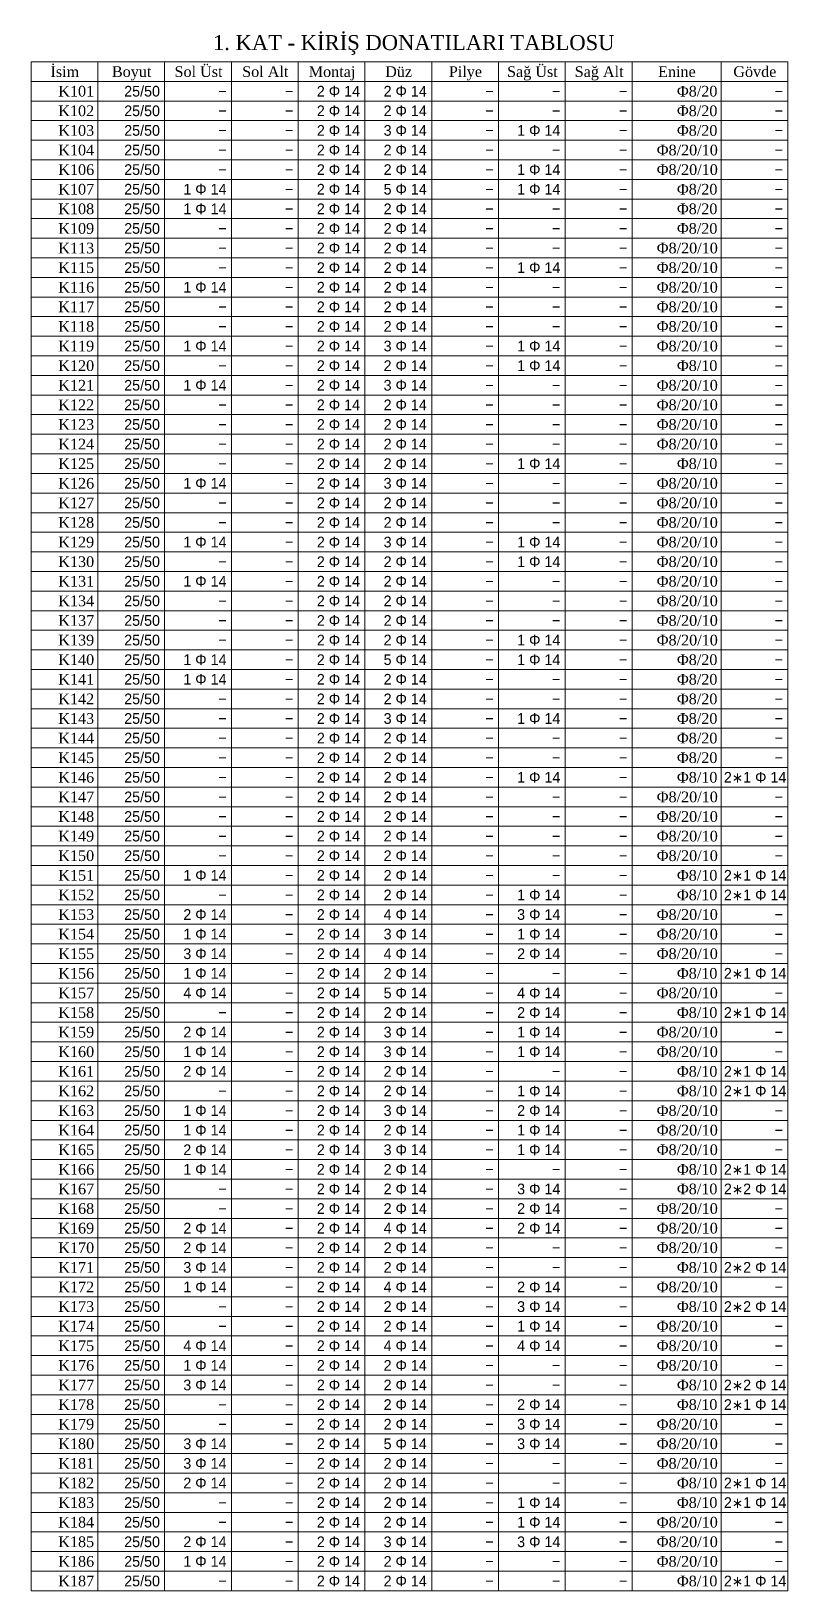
# Model space of a CAD drawing. Header units: millimetres. Extents: x 23801 to 80069, y 9628 to 14137.
# Drawn here: x 54968 to 55733, y 9754 to 11329 of the extents above; entities that cross this region are included whole.
import ezdxf

# ---------------------------------------------------------------- set-up
doc = ezdxf.new("R2010")
doc.units = ezdxf.units.MM
doc.layers.add('Donatı Metraj Tablosu', color=7, linetype='Continuous')
doc.layers.add('Standart', color=7, linetype='Continuous')
doc.styles.add('symbol_1_18', font='symbol.ttf', dxfattribs={"height": 0.2})
doc.styles.add('times new roman_1_18', font='times.ttf', dxfattribs={"height": 0.2})

# ---------------------------------------------------------------- blocks, each defined once
blk = doc.blocks.new('IDE475Entity7452')
at = {"layer": 'Donatı Metraj Tablosu', "color": 1, "linetype": 'Continuous', "lineweight": 5}
for points in [[(28798, 686.4), (29138, 686.4)], [(28798, 686.4), (28798, 0)], [(28828, 686.4), (28828, 0)], [(28858, 686.4), (28858, 0)], [(28888, 686.4), (28888, 0)], [(28918, 686.4), (28918, 0)], [(28948, 686.4), (28948, 0)], [(28978, 686.4), (28978, 0)], [(29008, 686.4), (29008, 0)], [(29038, 686.4), (29038, 0)], [(29068, 686.4), (29068, 0)], [(29108, 686.4), (29108, 0)], [(29138, 686.4), (29138, 0)], [(28798, 677.6), (29138, 677.6)], [(28798, 668.8), (29138, 668.8)], [(28798, 660), (29138, 660)], [(28798, 651.2), (29138, 651.2)], [(28798, 642.4), (29138, 642.4)], [(28798, 633.6), (29138, 633.6)], [(28798, 624.8), (29138, 624.8)], [(28798, 616), (29138, 616)], [(28798, 607.2), (29138, 607.2)], [(28798, 598.4), (29138, 598.4)], [(28798, 589.6), (29138, 589.6)], [(28798, 580.8), (29138, 580.8)], [(28798, 572), (29138, 572)], [(28798, 563.2), (29138, 563.2)], [(28798, 554.4), (29138, 554.4)], [(28798, 545.6), (29138, 545.6)], [(28798, 536.8), (29138, 536.8)], [(28798, 528), (29138, 528)], [(28798, 519.2), (29138, 519.2)], [(28798, 510.4), (29138, 510.4)], [(28798, 501.6), (29138, 501.6)], [(28798, 492.8), (29138, 492.8)], [(28798, 484), (29138, 484)], [(28798, 475.2), (29138, 475.2)], [(28798, 466.4), (29138, 466.4)], [(28798, 457.6), (29138, 457.6)], [(28798, 448.8), (29138, 448.8)], [(28798, 440), (29138, 440)], [(28798, 431.2), (29138, 431.2)], [(28798, 422.4), (29138, 422.4)], [(28798, 413.6), (29138, 413.6)], [(28798, 404.8), (29138, 404.8)], [(28798, 396), (29138, 396)], [(28798, 387.2), (29138, 387.2)], [(28798, 378.4), (29138, 378.4)], [(28798, 369.6), (29138, 369.6)], [(28798, 360.8), (29138, 360.8)], [(28798, 352), (29138, 352)], [(28798, 343.2), (29138, 343.2)], [(28798, 334.4), (29138, 334.4)], [(28798, 325.6), (29138, 325.6)], [(28798, 316.8), (29138, 316.8)], [(28798, 308), (29138, 308)], [(28798, 299.2), (29138, 299.2)], [(28798, 290.4), (29138, 290.4)], [(28798, 281.6), (29138, 281.6)], [(28798, 272.8), (29138, 272.8)], [(28798, 264), (29138, 264)], [(28798, 255.2), (29138, 255.2)], [(28798, 246.4), (29138, 246.4)], [(28798, 237.6), (29138, 237.6)], [(28798, 228.8), (29138, 228.8)], [(28798, 220), (29138, 220)], [(28798, 211.2), (29138, 211.2)], [(28798, 202.4), (29138, 202.4)], [(28798, 193.6), (29138, 193.6)], [(28798, 184.8), (29138, 184.8)], [(28798, 176), (29138, 176)], [(28798, 167.2), (29138, 167.2)], [(28798, 158.4), (29138, 158.4)], [(28798, 149.6), (29138, 149.6)], [(28798, 140.8), (29138, 140.8)], [(28798, 132), (29138, 132)], [(28798, 123.2), (29138, 123.2)], [(28798, 114.4), (29138, 114.4)], [(28798, 105.6), (29138, 105.6)], [(28798, 96.8), (29138, 96.8)], [(28798, 88), (29138, 88)], [(28798, 79.2), (29138, 79.2)], [(28798, 70.4), (29138, 70.4)], [(28798, 61.6), (29138, 61.6)], [(28798, 52.8), (29138, 52.8)], [(28798, 44), (29138, 44)], [(28798, 35.2), (29138, 35.2)], [(28798, 26.4), (29138, 26.4)], [(28798, 17.6), (29138, 17.6)], [(28798, 8.8), (29138, 8.8)], [(28798, 0), (29138, 0)]]:
    blk.add_lwpolyline(points, dxfattribs=at)
for s, height, style, p in [('1. KAT - KİRİŞ DONATILARI TABLOSU', 6.72, 'times new roman_1_18', (28879.71, 691.68)), ('İsim', 4.8, 'times new roman_1_18', (28806.69, 679.6)), ('Boyut', 4.8, 'times new roman_1_18', (28834.32, 679.6)), ('Sol Üst', 4.8, 'times new roman_1_18', (28862.45, 679.6)), ('Sol Alt', 4.8, 'times new roman_1_18', (28892.84, 679.6)), ('Montaj', 4.8, 'times new roman_1_18', (28922.75, 679.6)), ('Düz', 4.8, 'times new roman_1_18', (28957.09, 679.6)), ('Pilye', 4.8, 'times new roman_1_18', (28985.7, 679.6)), ('Sağ Üst', 4.8, 'times new roman_1_18', (29011.86, 679.6)), ('Sağ Alt', 4.8, 'times new roman_1_18', (29042.25, 679.6)), ('Enine', 4.8, 'times new roman_1_18', (29079.72, 679.6)), ('Gövde', 4.8, 'times new roman_1_18', (29113.54, 679.6)), ('K101', 4.8, 'times new roman_1_18', (28810.22, 670.8)), ('25/50', 4.8, 'symbol_1_18', (28839.83, 670.8)), ('-', 4.8, 'symbol_1_18', (28882.1, 670.8)), ('-', 4.8, 'symbol_1_18', (28912.1, 670.8)), ('2 F 14', 4.8, 'symbol_1_18', (28926.39, 670.8)), ('2 F 14', 4.8, 'symbol_1_18', (28956.39, 670.8)), ('-', 4.8, 'symbol_1_18', (29002.1, 670.8)), ('-', 4.8, 'symbol_1_18', (29032.1, 670.8)), ('-', 4.8, 'symbol_1_18', (29062.1, 670.8)), ('Φ8/20', 4.8, 'times new roman_1_18', (29088.19, 670.8)), ('-', 4.8, 'symbol_1_18', (29132.1, 670.8)), ('K102', 4.8, 'times new roman_1_18', (28810.22, 662)), ('25/50', 4.8, 'symbol_1_18', (28839.83, 662)), ('2 F 14', 4.8, 'symbol_1_18', (28926.39, 662)), ('2 F 14', 4.8, 'symbol_1_18', (28956.39, 662)), ('Φ8/20', 4.8, 'times new roman_1_18', (29088.19, 662)), ('25/50', 4.8, 'symbol_1_18', (28839.83, 653.2)), ('-', 4.8, 'symbol_1_18', (28882.1, 662)), ('-', 4.8, 'symbol_1_18', (28912.1, 662)), ('-', 4.8, 'symbol_1_18', (29002.1, 662)), ('-', 4.8, 'symbol_1_18', (29032.1, 662)), ('-', 4.8, 'symbol_1_18', (29062.1, 662)), ('-', 4.8, 'symbol_1_18', (29132.1, 662)), ('K103', 4.8, 'times new roman_1_18', (28810.22, 653.2)), ('-', 4.8, 'symbol_1_18', (28882.1, 653.2)), ('-', 4.8, 'symbol_1_18', (28912.1, 653.2)), ('2 F 14', 4.8, 'symbol_1_18', (28926.39, 653.2)), ('3 F 14', 4.8, 'symbol_1_18', (28956.39, 653.2)), ('-', 4.8, 'symbol_1_18', (29002.1, 653.2)), ('1 F 14', 4.8, 'symbol_1_18', (29016.39, 653.2)), ('-', 4.8, 'symbol_1_18', (29062.1, 653.2)), ('Φ8/20', 4.8, 'times new roman_1_18', (29088.19, 653.2)), ('-', 4.8, 'symbol_1_18', (29132.1, 653.2)), ('K104', 4.8, 'times new roman_1_18', (28810.22, 644.4)), ('25/50', 4.8, 'symbol_1_18', (28839.83, 644.4)), ('-', 4.8, 'symbol_1_18', (28882.1, 644.4)), ('-', 4.8, 'symbol_1_18', (28912.1, 644.4)), ('2 F 14', 4.8, 'symbol_1_18', (28926.39, 644.4)), ('2 F 14', 4.8, 'symbol_1_18', (28956.39, 644.4)), ('-', 4.8, 'symbol_1_18', (29002.1, 644.4)), ('-', 4.8, 'symbol_1_18', (29032.1, 644.4)), ('-', 4.8, 'symbol_1_18', (29062.1, 644.4)), ('Φ8/20/10', 4.8, 'times new roman_1_18', (29079.11, 644.4)), ('-', 4.8, 'symbol_1_18', (29132.1, 644.4)), ('K106', 4.8, 'times new roman_1_18', (28810.22, 635.6)), ('25/50', 4.8, 'symbol_1_18', (28839.83, 635.6)), ('-', 4.8, 'symbol_1_18', (28882.1, 635.6)), ('-', 4.8, 'symbol_1_18', (28912.1, 635.6)), ('2 F 14', 4.8, 'symbol_1_18', (28926.39, 635.6)), ('2 F 14', 4.8, 'symbol_1_18', (28956.39, 635.6)), ('-', 4.8, 'symbol_1_18', (29002.1, 635.6)), ('1 F 14', 4.8, 'symbol_1_18', (29016.39, 635.6)), ('-', 4.8, 'symbol_1_18', (29062.1, 635.6)), ('Φ8/20/10', 4.8, 'times new roman_1_18', (29079.11, 635.6)), ('-', 4.8, 'symbol_1_18', (29132.1, 635.6)), ('K107', 4.8, 'times new roman_1_18', (28810.22, 626.8)), ('25/50', 4.8, 'symbol_1_18', (28839.83, 626.8)), ('1 F 14', 4.8, 'symbol_1_18', (28866.39, 626.8)), ('2 F 14', 4.8, 'symbol_1_18', (28926.39, 626.8)), ('5 F 14', 4.8, 'symbol_1_18', (28956.39, 626.8)), ('1 F 14', 4.8, 'symbol_1_18', (29016.39, 626.8)), ('Φ8/20', 4.8, 'times new roman_1_18', (29088.19, 626.8)), ('-', 4.8, 'symbol_1_18', (28912.1, 626.8)), ('-', 4.8, 'symbol_1_18', (29002.1, 626.8)), ('-', 4.8, 'symbol_1_18', (29062.1, 626.8)), ('-', 4.8, 'symbol_1_18', (29132.1, 626.8)), ('K108', 4.8, 'times new roman_1_18', (28810.22, 618)), ('25/50', 4.8, 'symbol_1_18', (28839.83, 618)), ('1 F 14', 4.8, 'symbol_1_18', (28866.39, 618)), ('-', 4.8, 'symbol_1_18', (28912.1, 618)), ('2 F 14', 4.8, 'symbol_1_18', (28926.39, 618)), ('2 F 14', 4.8, 'symbol_1_18', (28956.39, 618)), ('-', 4.8, 'symbol_1_18', (29002.1, 618)), ('-', 4.8, 'symbol_1_18', (29032.1, 618)), ('-', 4.8, 'symbol_1_18', (29062.1, 618)), ('Φ8/20', 4.8, 'times new roman_1_18', (29088.19, 618)), ('-', 4.8, 'symbol_1_18', (29132.1, 618)), ('K109', 4.8, 'times new roman_1_18', (28810.22, 609.2)), ('25/50', 4.8, 'symbol_1_18', (28839.83, 609.2)), ('-', 4.8, 'symbol_1_18', (28882.1, 609.2)), ('-', 4.8, 'symbol_1_18', (28912.1, 609.2)), ('2 F 14', 4.8, 'symbol_1_18', (28926.39, 609.2)), ('2 F 14', 4.8, 'symbol_1_18', (28956.39, 609.2)), ('-', 4.8, 'symbol_1_18', (29002.1, 609.2)), ('-', 4.8, 'symbol_1_18', (29032.1, 609.2)), ('-', 4.8, 'symbol_1_18', (29062.1, 609.2)), ('Φ8/20', 4.8, 'times new roman_1_18', (29088.19, 609.2)), ('-', 4.8, 'symbol_1_18', (29132.1, 609.2)), ('K113', 4.8, 'times new roman_1_18', (28810.22, 600.4)), ('25/50', 4.8, 'symbol_1_18', (28839.83, 600.4)), ('-', 4.8, 'symbol_1_18', (28882.1, 600.4)), ('-', 4.8, 'symbol_1_18', (28912.1, 600.4)), ('2 F 14', 4.8, 'symbol_1_18', (28926.39, 600.4)), ('2 F 14', 4.8, 'symbol_1_18', (28956.39, 600.4)), ('-', 4.8, 'symbol_1_18', (29002.1, 600.4)), ('-', 4.8, 'symbol_1_18', (29032.1, 600.4)), ('-', 4.8, 'symbol_1_18', (29062.1, 600.4)), ('Φ8/20/10', 4.8, 'times new roman_1_18', (29079.11, 600.4)), ('-', 4.8, 'symbol_1_18', (29132.1, 600.4)), ('K115', 4.8, 'times new roman_1_18', (28810.22, 591.6)), ('25/50', 4.8, 'symbol_1_18', (28839.83, 591.6)), ('2 F 14', 4.8, 'symbol_1_18', (28926.39, 591.6)), ('2 F 14', 4.8, 'symbol_1_18', (28956.39, 591.6)), ('1 F 14', 4.8, 'symbol_1_18', (29016.39, 591.6)), ('Φ8/20/10', 4.8, 'times new roman_1_18', (29079.11, 591.6)), ('-', 4.8, 'symbol_1_18', (28882.1, 591.6)), ('-', 4.8, 'symbol_1_18', (28912.1, 591.6)), ('-', 4.8, 'symbol_1_18', (29002.1, 591.6)), ('-', 4.8, 'symbol_1_18', (29062.1, 591.6)), ('-', 4.8, 'symbol_1_18', (29132.1, 591.6)), ('K116', 4.8, 'times new roman_1_18', (28810.22, 582.8)), ('25/50', 4.8, 'symbol_1_18', (28839.83, 582.8)), ('1 F 14', 4.8, 'symbol_1_18', (28866.39, 582.8)), ('-', 4.8, 'symbol_1_18', (28912.1, 582.8)), ('2 F 14', 4.8, 'symbol_1_18', (28926.39, 582.8)), ('2 F 14', 4.8, 'symbol_1_18', (28956.39, 582.8)), ('-', 4.8, 'symbol_1_18', (29002.1, 582.8)), ('-', 4.8, 'symbol_1_18', (29032.1, 582.8)), ('-', 4.8, 'symbol_1_18', (29062.1, 582.8)), ('Φ8/20/10', 4.8, 'times new roman_1_18', (29079.11, 582.8)), ('-', 4.8, 'symbol_1_18', (29132.1, 582.8)), ('K117', 4.8, 'times new roman_1_18', (28810.22, 574)), ('25/50', 4.8, 'symbol_1_18', (28839.83, 574)), ('-', 4.8, 'symbol_1_18', (28882.1, 574)), ('-', 4.8, 'symbol_1_18', (28912.1, 574)), ('2 F 14', 4.8, 'symbol_1_18', (28926.39, 574)), ('2 F 14', 4.8, 'symbol_1_18', (28956.39, 574)), ('-', 4.8, 'symbol_1_18', (29002.1, 574)), ('-', 4.8, 'symbol_1_18', (29032.1, 574)), ('-', 4.8, 'symbol_1_18', (29062.1, 574)), ('Φ8/20/10', 4.8, 'times new roman_1_18', (29079.11, 574)), ('-', 4.8, 'symbol_1_18', (29132.1, 574)), ('K118', 4.8, 'times new roman_1_18', (28810.22, 565.2)), ('25/50', 4.8, 'symbol_1_18', (28839.83, 565.2)), ('-', 4.8, 'symbol_1_18', (28882.1, 565.2)), ('-', 4.8, 'symbol_1_18', (28912.1, 565.2)), ('2 F 14', 4.8, 'symbol_1_18', (28926.39, 565.2)), ('2 F 14', 4.8, 'symbol_1_18', (28956.39, 565.2)), ('-', 4.8, 'symbol_1_18', (29002.1, 565.2)), ('-', 4.8, 'symbol_1_18', (29032.1, 565.2)), ('-', 4.8, 'symbol_1_18', (29062.1, 565.2)), ('Φ8/20/10', 4.8, 'times new roman_1_18', (29079.11, 565.2)), ('-', 4.8, 'symbol_1_18', (29132.1, 565.2)), ('K119', 4.8, 'times new roman_1_18', (28810.22, 556.4)), ('25/50', 4.8, 'symbol_1_18', (28839.83, 556.4)), ('1 F 14', 4.8, 'symbol_1_18', (28866.39, 556.4)), ('2 F 14', 4.8, 'symbol_1_18', (28926.39, 556.4)), ('3 F 14', 4.8, 'symbol_1_18', (28956.39, 556.4)), ('1 F 14', 4.8, 'symbol_1_18', (29016.39, 556.4)), ('Φ8/20/10', 4.8, 'times new roman_1_18', (29079.11, 556.4)), ('-', 4.8, 'symbol_1_18', (28912.1, 556.4)), ('-', 4.8, 'symbol_1_18', (29002.1, 556.4)), ('-', 4.8, 'symbol_1_18', (29062.1, 556.4)), ('-', 4.8, 'symbol_1_18', (29132.1, 556.4)), ('K120', 4.8, 'times new roman_1_18', (28810.22, 547.6)), ('25/50', 4.8, 'symbol_1_18', (28839.83, 547.6)), ('-', 4.8, 'symbol_1_18', (28882.1, 547.6)), ('-', 4.8, 'symbol_1_18', (28912.1, 547.6)), ('2 F 14', 4.8, 'symbol_1_18', (28926.39, 547.6)), ('2 F 14', 4.8, 'symbol_1_18', (28956.39, 547.6)), ('-', 4.8, 'symbol_1_18', (29002.1, 547.6)), ('1 F 14', 4.8, 'symbol_1_18', (29016.39, 547.6)), ('-', 4.8, 'symbol_1_18', (29062.1, 547.6)), ('Φ8/10', 4.8, 'times new roman_1_18', (29088.19, 547.6)), ('-', 4.8, 'symbol_1_18', (29132.1, 547.6)), ('K121', 4.8, 'times new roman_1_18', (28810.22, 538.8)), ('25/50', 4.8, 'symbol_1_18', (28839.83, 538.8)), ('1 F 14', 4.8, 'symbol_1_18', (28866.39, 538.8)), ('-', 4.8, 'symbol_1_18', (28912.1, 538.8)), ('2 F 14', 4.8, 'symbol_1_18', (28926.39, 538.8)), ('3 F 14', 4.8, 'symbol_1_18', (28956.39, 538.8)), ('-', 4.8, 'symbol_1_18', (29002.1, 538.8)), ('-', 4.8, 'symbol_1_18', (29032.1, 538.8)), ('-', 4.8, 'symbol_1_18', (29062.1, 538.8)), ('Φ8/20/10', 4.8, 'times new roman_1_18', (29079.11, 538.8)), ('-', 4.8, 'symbol_1_18', (29132.1, 538.8)), ('K122', 4.8, 'times new roman_1_18', (28810.22, 530)), ('25/50', 4.8, 'symbol_1_18', (28839.83, 530)), ('-', 4.8, 'symbol_1_18', (28882.1, 530)), ('-', 4.8, 'symbol_1_18', (28912.1, 530)), ('2 F 14', 4.8, 'symbol_1_18', (28926.39, 530)), ('2 F 14', 4.8, 'symbol_1_18', (28956.39, 530)), ('-', 4.8, 'symbol_1_18', (29002.1, 530)), ('-', 4.8, 'symbol_1_18', (29032.1, 530)), ('-', 4.8, 'symbol_1_18', (29062.1, 530)), ('Φ8/20/10', 4.8, 'times new roman_1_18', (29079.11, 530)), ('-', 4.8, 'symbol_1_18', (29132.1, 530)), ('K123', 4.8, 'times new roman_1_18', (28810.22, 521.2)), ('25/50', 4.8, 'symbol_1_18', (28839.83, 521.2)), ('2 F 14', 4.8, 'symbol_1_18', (28926.39, 521.2)), ('2 F 14', 4.8, 'symbol_1_18', (28956.39, 521.2)), ('Φ8/20/10', 4.8, 'times new roman_1_18', (29079.11, 521.2)), ('-', 4.8, 'symbol_1_18', (28882.1, 521.2)), ('-', 4.8, 'symbol_1_18', (28912.1, 521.2)), ('-', 4.8, 'symbol_1_18', (29002.1, 521.2)), ('-', 4.8, 'symbol_1_18', (29032.1, 521.2)), ('-', 4.8, 'symbol_1_18', (29062.1, 521.2)), ('-', 4.8, 'symbol_1_18', (29132.1, 521.2)), ('K124', 4.8, 'times new roman_1_18', (28810.22, 512.4)), ('25/50', 4.8, 'symbol_1_18', (28839.83, 512.4)), ('-', 4.8, 'symbol_1_18', (28882.1, 512.4)), ('-', 4.8, 'symbol_1_18', (28912.1, 512.4)), ('2 F 14', 4.8, 'symbol_1_18', (28926.39, 512.4)), ('2 F 14', 4.8, 'symbol_1_18', (28956.39, 512.4)), ('-', 4.8, 'symbol_1_18', (29002.1, 512.4)), ('-', 4.8, 'symbol_1_18', (29032.1, 512.4)), ('-', 4.8, 'symbol_1_18', (29062.1, 512.4)), ('Φ8/20/10', 4.8, 'times new roman_1_18', (29079.11, 512.4)), ('-', 4.8, 'symbol_1_18', (29132.1, 512.4)), ('K125', 4.8, 'times new roman_1_18', (28810.22, 503.6)), ('25/50', 4.8, 'symbol_1_18', (28839.83, 503.6)), ('-', 4.8, 'symbol_1_18', (28882.1, 503.6)), ('-', 4.8, 'symbol_1_18', (28912.1, 503.6)), ('2 F 14', 4.8, 'symbol_1_18', (28926.39, 503.6)), ('2 F 14', 4.8, 'symbol_1_18', (28956.39, 503.6)), ('-', 4.8, 'symbol_1_18', (29002.1, 503.6)), ('1 F 14', 4.8, 'symbol_1_18', (29016.39, 503.6)), ('-', 4.8, 'symbol_1_18', (29062.1, 503.6)), ('Φ8/10', 4.8, 'times new roman_1_18', (29088.19, 503.6)), ('-', 4.8, 'symbol_1_18', (29132.1, 503.6)), ('K126', 4.8, 'times new roman_1_18', (28810.22, 494.8)), ('25/50', 4.8, 'symbol_1_18', (28839.83, 494.8)), ('1 F 14', 4.8, 'symbol_1_18', (28866.39, 494.8)), ('-', 4.8, 'symbol_1_18', (28912.1, 494.8)), ('2 F 14', 4.8, 'symbol_1_18', (28926.39, 494.8)), ('3 F 14', 4.8, 'symbol_1_18', (28956.39, 494.8)), ('-', 4.8, 'symbol_1_18', (29002.1, 494.8)), ('-', 4.8, 'symbol_1_18', (29032.1, 494.8)), ('-', 4.8, 'symbol_1_18', (29062.1, 494.8)), ('Φ8/20/10', 4.8, 'times new roman_1_18', (29079.11, 494.8)), ('-', 4.8, 'symbol_1_18', (29132.1, 494.8)), ('K127', 4.8, 'times new roman_1_18', (28810.22, 486)), ('25/50', 4.8, 'symbol_1_18', (28839.83, 486)), ('2 F 14', 4.8, 'symbol_1_18', (28926.39, 486)), ('2 F 14', 4.8, 'symbol_1_18', (28956.39, 486)), ('Φ8/20/10', 4.8, 'times new roman_1_18', (29079.11, 486)), ('-', 4.8, 'symbol_1_18', (28882.1, 486)), ('-', 4.8, 'symbol_1_18', (28912.1, 486)), ('-', 4.8, 'symbol_1_18', (29002.1, 486)), ('-', 4.8, 'symbol_1_18', (29032.1, 486)), ('-', 4.8, 'symbol_1_18', (29062.1, 486)), ('-', 4.8, 'symbol_1_18', (29132.1, 486)), ('K128', 4.8, 'times new roman_1_18', (28810.22, 477.2)), ('25/50', 4.8, 'symbol_1_18', (28839.83, 477.2)), ('-', 4.8, 'symbol_1_18', (28882.1, 477.2)), ('-', 4.8, 'symbol_1_18', (28912.1, 477.2)), ('2 F 14', 4.8, 'symbol_1_18', (28926.39, 477.2)), ('2 F 14', 4.8, 'symbol_1_18', (28956.39, 477.2)), ('-', 4.8, 'symbol_1_18', (29002.1, 477.2)), ('-', 4.8, 'symbol_1_18', (29032.1, 477.2)), ('-', 4.8, 'symbol_1_18', (29062.1, 477.2)), ('Φ8/20/10', 4.8, 'times new roman_1_18', (29079.11, 477.2)), ('-', 4.8, 'symbol_1_18', (29132.1, 477.2)), ('K129', 4.8, 'times new roman_1_18', (28810.22, 468.4)), ('25/50', 4.8, 'symbol_1_18', (28839.83, 468.4)), ('1 F 14', 4.8, 'symbol_1_18', (28866.39, 468.4)), ('-', 4.8, 'symbol_1_18', (28912.1, 468.4)), ('2 F 14', 4.8, 'symbol_1_18', (28926.39, 468.4)), ('3 F 14', 4.8, 'symbol_1_18', (28956.39, 468.4)), ('-', 4.8, 'symbol_1_18', (29002.1, 468.4)), ('1 F 14', 4.8, 'symbol_1_18', (29016.39, 468.4)), ('-', 4.8, 'symbol_1_18', (29062.1, 468.4)), ('Φ8/20/10', 4.8, 'times new roman_1_18', (29079.11, 468.4)), ('-', 4.8, 'symbol_1_18', (29132.1, 468.4)), ('K130', 4.8, 'times new roman_1_18', (28810.22, 459.6)), ('25/50', 4.8, 'symbol_1_18', (28839.83, 459.6)), ('-', 4.8, 'symbol_1_18', (28882.1, 459.6)), ('-', 4.8, 'symbol_1_18', (28912.1, 459.6)), ('2 F 14', 4.8, 'symbol_1_18', (28926.39, 459.6)), ('2 F 14', 4.8, 'symbol_1_18', (28956.39, 459.6)), ('-', 4.8, 'symbol_1_18', (29002.1, 459.6)), ('1 F 14', 4.8, 'symbol_1_18', (29016.39, 459.6)), ('-', 4.8, 'symbol_1_18', (29062.1, 459.6)), ('Φ8/20/10', 4.8, 'times new roman_1_18', (29079.11, 459.6)), ('-', 4.8, 'symbol_1_18', (29132.1, 459.6)), ('K131', 4.8, 'times new roman_1_18', (28810.22, 450.8)), ('25/50', 4.8, 'symbol_1_18', (28839.83, 450.8)), ('1 F 14', 4.8, 'symbol_1_18', (28866.39, 450.8)), ('2 F 14', 4.8, 'symbol_1_18', (28926.39, 450.8)), ('2 F 14', 4.8, 'symbol_1_18', (28956.39, 450.8)), ('Φ8/20/10', 4.8, 'times new roman_1_18', (29079.11, 450.8)), ('-', 4.8, 'symbol_1_18', (28912.1, 450.8)), ('-', 4.8, 'symbol_1_18', (29002.1, 450.8)), ('-', 4.8, 'symbol_1_18', (29032.1, 450.8)), ('-', 4.8, 'symbol_1_18', (29062.1, 450.8)), ('-', 4.8, 'symbol_1_18', (29132.1, 450.8)), ('K134', 4.8, 'times new roman_1_18', (28810.22, 442)), ('25/50', 4.8, 'symbol_1_18', (28839.83, 442)), ('-', 4.8, 'symbol_1_18', (28882.1, 442)), ('-', 4.8, 'symbol_1_18', (28912.1, 442)), ('2 F 14', 4.8, 'symbol_1_18', (28926.39, 442)), ('2 F 14', 4.8, 'symbol_1_18', (28956.39, 442)), ('-', 4.8, 'symbol_1_18', (29002.1, 442)), ('-', 4.8, 'symbol_1_18', (29032.1, 442)), ('-', 4.8, 'symbol_1_18', (29062.1, 442)), ('Φ8/20/10', 4.8, 'times new roman_1_18', (29079.11, 442)), ('-', 4.8, 'symbol_1_18', (29132.1, 442)), ('K137', 4.8, 'times new roman_1_18', (28810.22, 433.2)), ('25/50', 4.8, 'symbol_1_18', (28839.83, 433.2)), ('-', 4.8, 'symbol_1_18', (28882.1, 433.2)), ('-', 4.8, 'symbol_1_18', (28912.1, 433.2)), ('2 F 14', 4.8, 'symbol_1_18', (28926.39, 433.2)), ('2 F 14', 4.8, 'symbol_1_18', (28956.39, 433.2)), ('-', 4.8, 'symbol_1_18', (29002.1, 433.2)), ('-', 4.8, 'symbol_1_18', (29032.1, 433.2)), ('-', 4.8, 'symbol_1_18', (29062.1, 433.2)), ('Φ8/20/10', 4.8, 'times new roman_1_18', (29079.11, 433.2)), ('-', 4.8, 'symbol_1_18', (29132.1, 433.2)), ('K139', 4.8, 'times new roman_1_18', (28810.22, 424.4)), ('25/50', 4.8, 'symbol_1_18', (28839.83, 424.4)), ('2 F 14', 4.8, 'symbol_1_18', (28926.39, 424.4)), ('2 F 14', 4.8, 'symbol_1_18', (28956.39, 424.4)), ('1 F 14', 4.8, 'symbol_1_18', (29016.39, 424.4)), ('Φ8/20/10', 4.8, 'times new roman_1_18', (29079.11, 424.4)), ('K140', 4.8, 'times new roman_1_18', (28810.22, 415.6)), ('25/50', 4.8, 'symbol_1_18', (28839.83, 415.6)), ('1 F 14', 4.8, 'symbol_1_18', (28866.39, 415.6)), ('-', 4.8, 'symbol_1_18', (28882.1, 424.4)), ('-', 4.8, 'symbol_1_18', (28912.1, 424.4)), ('2 F 14', 4.8, 'symbol_1_18', (28926.39, 415.6)), ('5 F 14', 4.8, 'symbol_1_18', (28956.39, 415.6)), ('-', 4.8, 'symbol_1_18', (29002.1, 424.4)), ('1 F 14', 4.8, 'symbol_1_18', (29016.39, 415.6)), ('-', 4.8, 'symbol_1_18', (29062.1, 424.4)), ('Φ8/20', 4.8, 'times new roman_1_18', (29088.19, 415.6)), ('-', 4.8, 'symbol_1_18', (29132.1, 424.4)), ('-', 4.8, 'symbol_1_18', (28912.1, 415.6)), ('-', 4.8, 'symbol_1_18', (29002.1, 415.6)), ('-', 4.8, 'symbol_1_18', (29062.1, 415.6)), ('-', 4.8, 'symbol_1_18', (29132.1, 415.6)), ('K141', 4.8, 'times new roman_1_18', (28810.22, 406.8)), ('25/50', 4.8, 'symbol_1_18', (28839.83, 406.8)), ('1 F 14', 4.8, 'symbol_1_18', (28866.39, 406.8)), ('-', 4.8, 'symbol_1_18', (28912.1, 406.8)), ('2 F 14', 4.8, 'symbol_1_18', (28926.39, 406.8)), ('2 F 14', 4.8, 'symbol_1_18', (28956.39, 406.8)), ('-', 4.8, 'symbol_1_18', (29002.1, 406.8)), ('-', 4.8, 'symbol_1_18', (29032.1, 406.8)), ('-', 4.8, 'symbol_1_18', (29062.1, 406.8)), ('Φ8/20', 4.8, 'times new roman_1_18', (29088.19, 406.8)), ('-', 4.8, 'symbol_1_18', (29132.1, 406.8)), ('K142', 4.8, 'times new roman_1_18', (28810.22, 398)), ('25/50', 4.8, 'symbol_1_18', (28839.83, 398)), ('-', 4.8, 'symbol_1_18', (28882.1, 398)), ('-', 4.8, 'symbol_1_18', (28912.1, 398)), ('2 F 14', 4.8, 'symbol_1_18', (28926.39, 398)), ('2 F 14', 4.8, 'symbol_1_18', (28956.39, 398)), ('-', 4.8, 'symbol_1_18', (29002.1, 398)), ('-', 4.8, 'symbol_1_18', (29032.1, 398)), ('-', 4.8, 'symbol_1_18', (29062.1, 398)), ('Φ8/20', 4.8, 'times new roman_1_18', (29088.19, 398)), ('-', 4.8, 'symbol_1_18', (29132.1, 398)), ('K143', 4.8, 'times new roman_1_18', (28810.22, 389.2)), ('25/50', 4.8, 'symbol_1_18', (28839.83, 389.2)), ('2 F 14', 4.8, 'symbol_1_18', (28926.39, 389.2)), ('3 F 14', 4.8, 'symbol_1_18', (28956.39, 389.2)), ('1 F 14', 4.8, 'symbol_1_18', (29016.39, 389.2)), ('Φ8/20', 4.8, 'times new roman_1_18', (29088.19, 389.2)), ('K144', 4.8, 'times new roman_1_18', (28810.22, 380.4)), ('25/50', 4.8, 'symbol_1_18', (28839.83, 380.4)), ('-', 4.8, 'symbol_1_18', (28882.1, 389.2)), ('-', 4.8, 'symbol_1_18', (28912.1, 389.2)), ('2 F 14', 4.8, 'symbol_1_18', (28926.39, 380.4)), ('2 F 14', 4.8, 'symbol_1_18', (28956.39, 380.4)), ('-', 4.8, 'symbol_1_18', (29002.1, 389.2)), ('-', 4.8, 'symbol_1_18', (29062.1, 389.2)), ('Φ8/20', 4.8, 'times new roman_1_18', (29088.19, 380.4)), ('-', 4.8, 'symbol_1_18', (29132.1, 389.2)), ('-', 4.8, 'symbol_1_18', (28882.1, 380.4)), ('-', 4.8, 'symbol_1_18', (28912.1, 380.4)), ('-', 4.8, 'symbol_1_18', (29002.1, 380.4)), ('-', 4.8, 'symbol_1_18', (29032.1, 380.4)), ('-', 4.8, 'symbol_1_18', (29062.1, 380.4)), ('-', 4.8, 'symbol_1_18', (29132.1, 380.4)), ('K145', 4.8, 'times new roman_1_18', (28810.22, 371.6)), ('25/50', 4.8, 'symbol_1_18', (28839.83, 371.6)), ('-', 4.8, 'symbol_1_18', (28882.1, 371.6)), ('-', 4.8, 'symbol_1_18', (28912.1, 371.6)), ('2 F 14', 4.8, 'symbol_1_18', (28926.39, 371.6)), ('2 F 14', 4.8, 'symbol_1_18', (28956.39, 371.6)), ('-', 4.8, 'symbol_1_18', (29002.1, 371.6)), ('-', 4.8, 'symbol_1_18', (29032.1, 371.6)), ('-', 4.8, 'symbol_1_18', (29062.1, 371.6)), ('Φ8/20', 4.8, 'times new roman_1_18', (29088.19, 371.6)), ('-', 4.8, 'symbol_1_18', (29132.1, 371.6)), ('K146', 4.8, 'times new roman_1_18', (28810.22, 362.8)), ('25/50', 4.8, 'symbol_1_18', (28839.83, 362.8)), ('-', 4.8, 'symbol_1_18', (28882.1, 362.8)), ('-', 4.8, 'symbol_1_18', (28912.1, 362.8)), ('2 F 14', 4.8, 'symbol_1_18', (28926.39, 362.8)), ('2 F 14', 4.8, 'symbol_1_18', (28956.39, 362.8)), ('-', 4.8, 'symbol_1_18', (29002.1, 362.8)), ('1 F 14', 4.8, 'symbol_1_18', (29016.39, 362.8)), ('-', 4.8, 'symbol_1_18', (29062.1, 362.8)), ('Φ8/10', 4.8, 'times new roman_1_18', (29088.19, 362.8)), ('2*1 F 14', 4.8, 'symbol_1_18', (29109.29, 362.8)), ('K147', 4.8, 'times new roman_1_18', (28810.22, 354)), ('25/50', 4.8, 'symbol_1_18', (28839.83, 354)), ('2 F 14', 4.8, 'symbol_1_18', (28926.39, 354)), ('2 F 14', 4.8, 'symbol_1_18', (28956.39, 354)), ('Φ8/20/10', 4.8, 'times new roman_1_18', (29079.11, 354)), ('K148', 4.8, 'times new roman_1_18', (28810.22, 345.2)), ('25/50', 4.8, 'symbol_1_18', (28839.83, 345.2)), ('-', 4.8, 'symbol_1_18', (28882.1, 354)), ('-', 4.8, 'symbol_1_18', (28912.1, 354)), ('-', 4.8, 'symbol_1_18', (29002.1, 354)), ('-', 4.8, 'symbol_1_18', (29032.1, 354)), ('-', 4.8, 'symbol_1_18', (29062.1, 354)), ('Φ8/20/10', 4.8, 'times new roman_1_18', (29079.11, 345.2)), ('-', 4.8, 'symbol_1_18', (29132.1, 354)), ('-', 4.8, 'symbol_1_18', (28882.1, 345.2)), ('-', 4.8, 'symbol_1_18', (28912.1, 345.2)), ('2 F 14', 4.8, 'symbol_1_18', (28926.39, 345.2)), ('2 F 14', 4.8, 'symbol_1_18', (28956.39, 345.2)), ('-', 4.8, 'symbol_1_18', (29002.1, 345.2)), ('-', 4.8, 'symbol_1_18', (29032.1, 345.2)), ('-', 4.8, 'symbol_1_18', (29062.1, 345.2)), ('-', 4.8, 'symbol_1_18', (29132.1, 345.2)), ('K149', 4.8, 'times new roman_1_18', (28810.22, 336.4)), ('25/50', 4.8, 'symbol_1_18', (28839.83, 336.4)), ('-', 4.8, 'symbol_1_18', (28882.1, 336.4)), ('-', 4.8, 'symbol_1_18', (28912.1, 336.4)), ('2 F 14', 4.8, 'symbol_1_18', (28926.39, 336.4)), ('2 F 14', 4.8, 'symbol_1_18', (28956.39, 336.4)), ('-', 4.8, 'symbol_1_18', (29002.1, 336.4)), ('-', 4.8, 'symbol_1_18', (29032.1, 336.4)), ('-', 4.8, 'symbol_1_18', (29062.1, 336.4)), ('Φ8/20/10', 4.8, 'times new roman_1_18', (29079.11, 336.4)), ('-', 4.8, 'symbol_1_18', (29132.1, 336.4)), ('K150', 4.8, 'times new roman_1_18', (28810.22, 327.6)), ('25/50', 4.8, 'symbol_1_18', (28839.83, 327.6)), ('-', 4.8, 'symbol_1_18', (28882.1, 327.6)), ('-', 4.8, 'symbol_1_18', (28912.1, 327.6)), ('2 F 14', 4.8, 'symbol_1_18', (28926.39, 327.6)), ('2 F 14', 4.8, 'symbol_1_18', (28956.39, 327.6)), ('-', 4.8, 'symbol_1_18', (29002.1, 327.6)), ('-', 4.8, 'symbol_1_18', (29032.1, 327.6)), ('-', 4.8, 'symbol_1_18', (29062.1, 327.6)), ('Φ8/20/10', 4.8, 'times new roman_1_18', (29079.11, 327.6)), ('-', 4.8, 'symbol_1_18', (29132.1, 327.6)), ('K151', 4.8, 'times new roman_1_18', (28810.22, 318.8)), ('25/50', 4.8, 'symbol_1_18', (28839.83, 318.8)), ('1 F 14', 4.8, 'symbol_1_18', (28866.39, 318.8)), ('2 F 14', 4.8, 'symbol_1_18', (28926.39, 318.8)), ('2 F 14', 4.8, 'symbol_1_18', (28956.39, 318.8)), ('Φ8/10', 4.8, 'times new roman_1_18', (29088.19, 318.8)), ('2*1 F 14', 4.8, 'symbol_1_18', (29109.29, 318.8)), ('-', 4.8, 'symbol_1_18', (28912.1, 318.8)), ('-', 4.8, 'symbol_1_18', (29002.1, 318.8)), ('-', 4.8, 'symbol_1_18', (29032.1, 318.8)), ('-', 4.8, 'symbol_1_18', (29062.1, 318.8)), ('K152', 4.8, 'times new roman_1_18', (28810.22, 310)), ('25/50', 4.8, 'symbol_1_18', (28839.83, 310)), ('-', 4.8, 'symbol_1_18', (28882.1, 310)), ('-', 4.8, 'symbol_1_18', (28912.1, 310)), ('2 F 14', 4.8, 'symbol_1_18', (28926.39, 310)), ('2 F 14', 4.8, 'symbol_1_18', (28956.39, 310)), ('-', 4.8, 'symbol_1_18', (29002.1, 310)), ('1 F 14', 4.8, 'symbol_1_18', (29016.39, 310)), ('-', 4.8, 'symbol_1_18', (29062.1, 310)), ('Φ8/10', 4.8, 'times new roman_1_18', (29088.19, 310)), ('2*1 F 14', 4.8, 'symbol_1_18', (29109.29, 310)), ('K153', 4.8, 'times new roman_1_18', (28810.22, 301.2)), ('25/50', 4.8, 'symbol_1_18', (28839.83, 301.2)), ('2 F 14', 4.8, 'symbol_1_18', (28866.39, 301.2)), ('-', 4.8, 'symbol_1_18', (28912.1, 301.2)), ('2 F 14', 4.8, 'symbol_1_18', (28926.39, 301.2)), ('4 F 14', 4.8, 'symbol_1_18', (28956.39, 301.2)), ('-', 4.8, 'symbol_1_18', (29002.1, 301.2)), ('3 F 14', 4.8, 'symbol_1_18', (29016.39, 301.2)), ('-', 4.8, 'symbol_1_18', (29062.1, 301.2)), ('Φ8/20/10', 4.8, 'times new roman_1_18', (29079.11, 301.2)), ('-', 4.8, 'symbol_1_18', (29132.1, 301.2)), ('K154', 4.8, 'times new roman_1_18', (28810.22, 292.4)), ('25/50', 4.8, 'symbol_1_18', (28839.83, 292.4)), ('1 F 14', 4.8, 'symbol_1_18', (28866.39, 292.4)), ('-', 4.8, 'symbol_1_18', (28912.1, 292.4)), ('2 F 14', 4.8, 'symbol_1_18', (28926.39, 292.4)), ('3 F 14', 4.8, 'symbol_1_18', (28956.39, 292.4)), ('-', 4.8, 'symbol_1_18', (29002.1, 292.4)), ('1 F 14', 4.8, 'symbol_1_18', (29016.39, 292.4)), ('-', 4.8, 'symbol_1_18', (29062.1, 292.4)), ('Φ8/20/10', 4.8, 'times new roman_1_18', (29079.11, 292.4)), ('-', 4.8, 'symbol_1_18', (29132.1, 292.4)), ('K155', 4.8, 'times new roman_1_18', (28810.22, 283.6)), ('25/50', 4.8, 'symbol_1_18', (28839.83, 283.6)), ('3 F 14', 4.8, 'symbol_1_18', (28866.39, 283.6)), ('2 F 14', 4.8, 'symbol_1_18', (28926.39, 283.6)), ('4 F 14', 4.8, 'symbol_1_18', (28956.39, 283.6)), ('2 F 14', 4.8, 'symbol_1_18', (29016.39, 283.6)), ('Φ8/20/10', 4.8, 'times new roman_1_18', (29079.11, 283.6)), ('-', 4.8, 'symbol_1_18', (28912.1, 283.6)), ('-', 4.8, 'symbol_1_18', (29002.1, 283.6)), ('-', 4.8, 'symbol_1_18', (29062.1, 283.6)), ('-', 4.8, 'symbol_1_18', (29132.1, 283.6)), ('K156', 4.8, 'times new roman_1_18', (28810.22, 274.8)), ('25/50', 4.8, 'symbol_1_18', (28839.83, 274.8)), ('1 F 14', 4.8, 'symbol_1_18', (28866.39, 274.8)), ('-', 4.8, 'symbol_1_18', (28912.1, 274.8)), ('2 F 14', 4.8, 'symbol_1_18', (28926.39, 274.8)), ('2 F 14', 4.8, 'symbol_1_18', (28956.39, 274.8)), ('-', 4.8, 'symbol_1_18', (29002.1, 274.8)), ('-', 4.8, 'symbol_1_18', (29032.1, 274.8)), ('-', 4.8, 'symbol_1_18', (29062.1, 274.8)), ('Φ8/10', 4.8, 'times new roman_1_18', (29088.19, 274.8)), ('2*1 F 14', 4.8, 'symbol_1_18', (29109.29, 274.8)), ('K157', 4.8, 'times new roman_1_18', (28810.22, 266)), ('25/50', 4.8, 'symbol_1_18', (28839.83, 266)), ('4 F 14', 4.8, 'symbol_1_18', (28866.39, 266)), ('-', 4.8, 'symbol_1_18', (28912.1, 266)), ('2 F 14', 4.8, 'symbol_1_18', (28926.39, 266)), ('5 F 14', 4.8, 'symbol_1_18', (28956.39, 266)), ('-', 4.8, 'symbol_1_18', (29002.1, 266)), ('4 F 14', 4.8, 'symbol_1_18', (29016.39, 266)), ('-', 4.8, 'symbol_1_18', (29062.1, 266)), ('Φ8/20/10', 4.8, 'times new roman_1_18', (29079.11, 266)), ('-', 4.8, 'symbol_1_18', (29132.1, 266)), ('K158', 4.8, 'times new roman_1_18', (28810.22, 257.2)), ('25/50', 4.8, 'symbol_1_18', (28839.83, 257.2)), ('-', 4.8, 'symbol_1_18', (28882.1, 257.2)), ('-', 4.8, 'symbol_1_18', (28912.1, 257.2)), ('2 F 14', 4.8, 'symbol_1_18', (28926.39, 257.2)), ('2 F 14', 4.8, 'symbol_1_18', (28956.39, 257.2)), ('-', 4.8, 'symbol_1_18', (29002.1, 257.2)), ('2 F 14', 4.8, 'symbol_1_18', (29016.39, 257.2)), ('-', 4.8, 'symbol_1_18', (29062.1, 257.2)), ('Φ8/10', 4.8, 'times new roman_1_18', (29088.19, 257.2)), ('2*1 F 14', 4.8, 'symbol_1_18', (29109.29, 257.2)), ('K159', 4.8, 'times new roman_1_18', (28810.22, 248.4)), ('25/50', 4.8, 'symbol_1_18', (28839.83, 248.4)), ('2 F 14', 4.8, 'symbol_1_18', (28866.39, 248.4)), ('2 F 14', 4.8, 'symbol_1_18', (28926.39, 248.4)), ('3 F 14', 4.8, 'symbol_1_18', (28956.39, 248.4)), ('1 F 14', 4.8, 'symbol_1_18', (29016.39, 248.4)), ('Φ8/20/10', 4.8, 'times new roman_1_18', (29079.11, 248.4)), ('-', 4.8, 'symbol_1_18', (28912.1, 248.4)), ('-', 4.8, 'symbol_1_18', (29002.1, 248.4)), ('-', 4.8, 'symbol_1_18', (29062.1, 248.4)), ('-', 4.8, 'symbol_1_18', (29132.1, 248.4)), ('K160', 4.8, 'times new roman_1_18', (28810.22, 239.6)), ('25/50', 4.8, 'symbol_1_18', (28839.83, 239.6)), ('1 F 14', 4.8, 'symbol_1_18', (28866.39, 239.6)), ('-', 4.8, 'symbol_1_18', (28912.1, 239.6)), ('2 F 14', 4.8, 'symbol_1_18', (28926.39, 239.6)), ('3 F 14', 4.8, 'symbol_1_18', (28956.39, 239.6)), ('-', 4.8, 'symbol_1_18', (29002.1, 239.6)), ('1 F 14', 4.8, 'symbol_1_18', (29016.39, 239.6)), ('-', 4.8, 'symbol_1_18', (29062.1, 239.6)), ('Φ8/20/10', 4.8, 'times new roman_1_18', (29079.11, 239.6)), ('-', 4.8, 'symbol_1_18', (29132.1, 239.6)), ('K161', 4.8, 'times new roman_1_18', (28810.22, 230.8)), ('25/50', 4.8, 'symbol_1_18', (28839.83, 230.8)), ('2 F 14', 4.8, 'symbol_1_18', (28866.39, 230.8)), ('-', 4.8, 'symbol_1_18', (28912.1, 230.8)), ('2 F 14', 4.8, 'symbol_1_18', (28926.39, 230.8)), ('2 F 14', 4.8, 'symbol_1_18', (28956.39, 230.8)), ('-', 4.8, 'symbol_1_18', (29002.1, 230.8)), ('-', 4.8, 'symbol_1_18', (29032.1, 230.8)), ('-', 4.8, 'symbol_1_18', (29062.1, 230.8)), ('Φ8/10', 4.8, 'times new roman_1_18', (29088.19, 230.8)), ('2*1 F 14', 4.8, 'symbol_1_18', (29109.29, 230.8)), ('K162', 4.8, 'times new roman_1_18', (28810.22, 222)), ('25/50', 4.8, 'symbol_1_18', (28839.83, 222)), ('-', 4.8, 'symbol_1_18', (28882.1, 222)), ('-', 4.8, 'symbol_1_18', (28912.1, 222)), ('2 F 14', 4.8, 'symbol_1_18', (28926.39, 222)), ('2 F 14', 4.8, 'symbol_1_18', (28956.39, 222)), ('-', 4.8, 'symbol_1_18', (29002.1, 222)), ('1 F 14', 4.8, 'symbol_1_18', (29016.39, 222)), ('-', 4.8, 'symbol_1_18', (29062.1, 222)), ('Φ8/10', 4.8, 'times new roman_1_18', (29088.19, 222)), ('2*1 F 14', 4.8, 'symbol_1_18', (29109.29, 222)), ('K163', 4.8, 'times new roman_1_18', (28810.22, 213.2)), ('25/50', 4.8, 'symbol_1_18', (28839.83, 213.2)), ('1 F 14', 4.8, 'symbol_1_18', (28866.39, 213.2)), ('2 F 14', 4.8, 'symbol_1_18', (28926.39, 213.2)), ('3 F 14', 4.8, 'symbol_1_18', (28956.39, 213.2)), ('2 F 14', 4.8, 'symbol_1_18', (29016.39, 213.2)), ('Φ8/20/10', 4.8, 'times new roman_1_18', (29079.11, 213.2)), ('-', 4.8, 'symbol_1_18', (28912.1, 213.2)), ('-', 4.8, 'symbol_1_18', (29002.1, 213.2)), ('-', 4.8, 'symbol_1_18', (29062.1, 213.2)), ('-', 4.8, 'symbol_1_18', (29132.1, 213.2)), ('K164', 4.8, 'times new roman_1_18', (28810.22, 204.4)), ('25/50', 4.8, 'symbol_1_18', (28839.83, 204.4)), ('1 F 14', 4.8, 'symbol_1_18', (28866.39, 204.4)), ('-', 4.8, 'symbol_1_18', (28912.1, 204.4)), ('2 F 14', 4.8, 'symbol_1_18', (28926.39, 204.4)), ('2 F 14', 4.8, 'symbol_1_18', (28956.39, 204.4)), ('-', 4.8, 'symbol_1_18', (29002.1, 204.4)), ('1 F 14', 4.8, 'symbol_1_18', (29016.39, 204.4)), ('-', 4.8, 'symbol_1_18', (29062.1, 204.4)), ('Φ8/20/10', 4.8, 'times new roman_1_18', (29079.11, 204.4)), ('-', 4.8, 'symbol_1_18', (29132.1, 204.4)), ('K165', 4.8, 'times new roman_1_18', (28810.22, 195.6)), ('25/50', 4.8, 'symbol_1_18', (28839.83, 195.6)), ('2 F 14', 4.8, 'symbol_1_18', (28866.39, 195.6)), ('-', 4.8, 'symbol_1_18', (28912.1, 195.6)), ('2 F 14', 4.8, 'symbol_1_18', (28926.39, 195.6)), ('3 F 14', 4.8, 'symbol_1_18', (28956.39, 195.6)), ('-', 4.8, 'symbol_1_18', (29002.1, 195.6)), ('1 F 14', 4.8, 'symbol_1_18', (29016.39, 195.6)), ('-', 4.8, 'symbol_1_18', (29062.1, 195.6)), ('Φ8/20/10', 4.8, 'times new roman_1_18', (29079.11, 195.6)), ('-', 4.8, 'symbol_1_18', (29132.1, 195.6)), ('K166', 4.8, 'times new roman_1_18', (28810.22, 186.8)), ('25/50', 4.8, 'symbol_1_18', (28839.83, 186.8)), ('1 F 14', 4.8, 'symbol_1_18', (28866.39, 186.8)), ('-', 4.8, 'symbol_1_18', (28912.1, 186.8)), ('2 F 14', 4.8, 'symbol_1_18', (28926.39, 186.8)), ('2 F 14', 4.8, 'symbol_1_18', (28956.39, 186.8)), ('-', 4.8, 'symbol_1_18', (29002.1, 186.8)), ('-', 4.8, 'symbol_1_18', (29032.1, 186.8)), ('-', 4.8, 'symbol_1_18', (29062.1, 186.8)), ('Φ8/10', 4.8, 'times new roman_1_18', (29088.19, 186.8)), ('2*1 F 14', 4.8, 'symbol_1_18', (29109.29, 186.8)), ('K167', 4.8, 'times new roman_1_18', (28810.22, 178)), ('25/50', 4.8, 'symbol_1_18', (28839.83, 178)), ('2 F 14', 4.8, 'symbol_1_18', (28926.39, 178)), ('2 F 14', 4.8, 'symbol_1_18', (28956.39, 178)), ('3 F 14', 4.8, 'symbol_1_18', (29016.39, 178)), ('Φ8/10', 4.8, 'times new roman_1_18', (29088.19, 178)), ('2*2 F 14', 4.8, 'symbol_1_18', (29109.29, 178)), ('-', 4.8, 'symbol_1_18', (28882.1, 178)), ('-', 4.8, 'symbol_1_18', (28912.1, 178)), ('-', 4.8, 'symbol_1_18', (29002.1, 178)), ('-', 4.8, 'symbol_1_18', (29062.1, 178)), ('K168', 4.8, 'times new roman_1_18', (28810.22, 169.2)), ('25/50', 4.8, 'symbol_1_18', (28839.83, 169.2)), ('-', 4.8, 'symbol_1_18', (28882.1, 169.2)), ('-', 4.8, 'symbol_1_18', (28912.1, 169.2)), ('2 F 14', 4.8, 'symbol_1_18', (28926.39, 169.2)), ('2 F 14', 4.8, 'symbol_1_18', (28956.39, 169.2)), ('-', 4.8, 'symbol_1_18', (29002.1, 169.2)), ('2 F 14', 4.8, 'symbol_1_18', (29016.39, 169.2)), ('-', 4.8, 'symbol_1_18', (29062.1, 169.2)), ('Φ8/20/10', 4.8, 'times new roman_1_18', (29079.11, 169.2)), ('-', 4.8, 'symbol_1_18', (29132.1, 169.2)), ('K169', 4.8, 'times new roman_1_18', (28810.22, 160.4)), ('25/50', 4.8, 'symbol_1_18', (28839.83, 160.4)), ('2 F 14', 4.8, 'symbol_1_18', (28866.39, 160.4)), ('-', 4.8, 'symbol_1_18', (28912.1, 160.4)), ('2 F 14', 4.8, 'symbol_1_18', (28926.39, 160.4)), ('4 F 14', 4.8, 'symbol_1_18', (28956.39, 160.4)), ('-', 4.8, 'symbol_1_18', (29002.1, 160.4)), ('2 F 14', 4.8, 'symbol_1_18', (29016.39, 160.4)), ('-', 4.8, 'symbol_1_18', (29062.1, 160.4)), ('Φ8/20/10', 4.8, 'times new roman_1_18', (29079.11, 160.4)), ('-', 4.8, 'symbol_1_18', (29132.1, 160.4)), ('K170', 4.8, 'times new roman_1_18', (28810.22, 151.6)), ('25/50', 4.8, 'symbol_1_18', (28839.83, 151.6)), ('2 F 14', 4.8, 'symbol_1_18', (28866.39, 151.6)), ('-', 4.8, 'symbol_1_18', (28912.1, 151.6)), ('2 F 14', 4.8, 'symbol_1_18', (28926.39, 151.6)), ('2 F 14', 4.8, 'symbol_1_18', (28956.39, 151.6)), ('-', 4.8, 'symbol_1_18', (29002.1, 151.6)), ('-', 4.8, 'symbol_1_18', (29032.1, 151.6)), ('-', 4.8, 'symbol_1_18', (29062.1, 151.6)), ('Φ8/20/10', 4.8, 'times new roman_1_18', (29079.11, 151.6)), ('-', 4.8, 'symbol_1_18', (29132.1, 151.6)), ('K171', 4.8, 'times new roman_1_18', (28810.22, 142.8)), ('25/50', 4.8, 'symbol_1_18', (28839.83, 142.8)), ('3 F 14', 4.8, 'symbol_1_18', (28866.39, 142.8)), ('2 F 14', 4.8, 'symbol_1_18', (28926.39, 142.8)), ('2 F 14', 4.8, 'symbol_1_18', (28956.39, 142.8)), ('Φ8/10', 4.8, 'times new roman_1_18', (29088.19, 142.8)), ('2*2 F 14', 4.8, 'symbol_1_18', (29109.29, 142.8)), ('-', 4.8, 'symbol_1_18', (28912.1, 142.8)), ('-', 4.8, 'symbol_1_18', (29002.1, 142.8)), ('-', 4.8, 'symbol_1_18', (29032.1, 142.8)), ('-', 4.8, 'symbol_1_18', (29062.1, 142.8)), ('K172', 4.8, 'times new roman_1_18', (28810.22, 134)), ('25/50', 4.8, 'symbol_1_18', (28839.83, 134)), ('1 F 14', 4.8, 'symbol_1_18', (28866.39, 134)), ('-', 4.8, 'symbol_1_18', (28912.1, 134)), ('2 F 14', 4.8, 'symbol_1_18', (28926.39, 134)), ('4 F 14', 4.8, 'symbol_1_18', (28956.39, 134)), ('-', 4.8, 'symbol_1_18', (29002.1, 134)), ('2 F 14', 4.8, 'symbol_1_18', (29016.39, 134)), ('-', 4.8, 'symbol_1_18', (29062.1, 134)), ('Φ8/20/10', 4.8, 'times new roman_1_18', (29079.11, 134)), ('-', 4.8, 'symbol_1_18', (29132.1, 134)), ('K173', 4.8, 'times new roman_1_18', (28810.22, 125.2)), ('25/50', 4.8, 'symbol_1_18', (28839.83, 125.2)), ('-', 4.8, 'symbol_1_18', (28882.1, 125.2)), ('-', 4.8, 'symbol_1_18', (28912.1, 125.2)), ('2 F 14', 4.8, 'symbol_1_18', (28926.39, 125.2)), ('2 F 14', 4.8, 'symbol_1_18', (28956.39, 125.2)), ('-', 4.8, 'symbol_1_18', (29002.1, 125.2)), ('3 F 14', 4.8, 'symbol_1_18', (29016.39, 125.2)), ('-', 4.8, 'symbol_1_18', (29062.1, 125.2)), ('Φ8/10', 4.8, 'times new roman_1_18', (29088.19, 125.2)), ('2*2 F 14', 4.8, 'symbol_1_18', (29109.29, 125.2)), ('K174', 4.8, 'times new roman_1_18', (28810.22, 116.4)), ('25/50', 4.8, 'symbol_1_18', (28839.83, 116.4)), ('2 F 14', 4.8, 'symbol_1_18', (28926.39, 116.4)), ('2 F 14', 4.8, 'symbol_1_18', (28956.39, 116.4)), ('1 F 14', 4.8, 'symbol_1_18', (29016.39, 116.4)), ('Φ8/20/10', 4.8, 'times new roman_1_18', (29079.11, 116.4)), ('K175', 4.8, 'times new roman_1_18', (28810.22, 107.6)), ('25/50', 4.8, 'symbol_1_18', (28839.83, 107.6)), ('4 F 14', 4.8, 'symbol_1_18', (28866.39, 107.6)), ('-', 4.8, 'symbol_1_18', (28882.1, 116.4)), ('-', 4.8, 'symbol_1_18', (28912.1, 116.4)), ('2 F 14', 4.8, 'symbol_1_18', (28926.39, 107.6)), ('4 F 14', 4.8, 'symbol_1_18', (28956.39, 107.6)), ('-', 4.8, 'symbol_1_18', (29002.1, 116.4)), ('4 F 14', 4.8, 'symbol_1_18', (29016.39, 107.6)), ('-', 4.8, 'symbol_1_18', (29062.1, 116.4)), ('Φ8/20/10', 4.8, 'times new roman_1_18', (29079.11, 107.6)), ('-', 4.8, 'symbol_1_18', (29132.1, 116.4)), ('-', 4.8, 'symbol_1_18', (28912.1, 107.6)), ('-', 4.8, 'symbol_1_18', (29002.1, 107.6)), ('-', 4.8, 'symbol_1_18', (29062.1, 107.6)), ('-', 4.8, 'symbol_1_18', (29132.1, 107.6)), ('K176', 4.8, 'times new roman_1_18', (28810.22, 98.8)), ('25/50', 4.8, 'symbol_1_18', (28839.83, 98.8)), ('1 F 14', 4.8, 'symbol_1_18', (28866.39, 98.8)), ('-', 4.8, 'symbol_1_18', (28912.1, 98.8)), ('2 F 14', 4.8, 'symbol_1_18', (28926.39, 98.8)), ('2 F 14', 4.8, 'symbol_1_18', (28956.39, 98.8)), ('-', 4.8, 'symbol_1_18', (29002.1, 98.8)), ('-', 4.8, 'symbol_1_18', (29032.1, 98.8)), ('-', 4.8, 'symbol_1_18', (29062.1, 98.8)), ('Φ8/20/10', 4.8, 'times new roman_1_18', (29079.11, 98.8)), ('-', 4.8, 'symbol_1_18', (29132.1, 98.8)), ('K177', 4.8, 'times new roman_1_18', (28810.22, 90)), ('25/50', 4.8, 'symbol_1_18', (28839.83, 90)), ('3 F 14', 4.8, 'symbol_1_18', (28866.39, 90)), ('-', 4.8, 'symbol_1_18', (28912.1, 90)), ('2 F 14', 4.8, 'symbol_1_18', (28926.39, 90)), ('2 F 14', 4.8, 'symbol_1_18', (28956.39, 90)), ('-', 4.8, 'symbol_1_18', (29002.1, 90)), ('-', 4.8, 'symbol_1_18', (29032.1, 90)), ('-', 4.8, 'symbol_1_18', (29062.1, 90)), ('Φ8/10', 4.8, 'times new roman_1_18', (29088.19, 90)), ('2*2 F 14', 4.8, 'symbol_1_18', (29109.29, 90)), ('K178', 4.8, 'times new roman_1_18', (28810.22, 81.2)), ('25/50', 4.8, 'symbol_1_18', (28839.83, 81.2)), ('2 F 14', 4.8, 'symbol_1_18', (28926.39, 81.2)), ('2 F 14', 4.8, 'symbol_1_18', (28956.39, 81.2)), ('2 F 14', 4.8, 'symbol_1_18', (29016.39, 81.2)), ('Φ8/10', 4.8, 'times new roman_1_18', (29088.19, 81.2)), ('2*1 F 14', 4.8, 'symbol_1_18', (29109.29, 81.2)), ('K179', 4.8, 'times new roman_1_18', (28810.22, 72.4)), ('25/50', 4.8, 'symbol_1_18', (28839.83, 72.4)), ('-', 4.8, 'symbol_1_18', (28882.1, 81.2)), ('-', 4.8, 'symbol_1_18', (28912.1, 81.2)), ('2 F 14', 4.8, 'symbol_1_18', (28926.39, 72.4)), ('2 F 14', 4.8, 'symbol_1_18', (28956.39, 72.4)), ('-', 4.8, 'symbol_1_18', (29002.1, 81.2)), ('3 F 14', 4.8, 'symbol_1_18', (29016.39, 72.4)), ('-', 4.8, 'symbol_1_18', (29062.1, 81.2)), ('Φ8/20/10', 4.8, 'times new roman_1_18', (29079.11, 72.4)), ('-', 4.8, 'symbol_1_18', (28882.1, 72.4)), ('-', 4.8, 'symbol_1_18', (28912.1, 72.4)), ('-', 4.8, 'symbol_1_18', (29002.1, 72.4)), ('-', 4.8, 'symbol_1_18', (29062.1, 72.4)), ('-', 4.8, 'symbol_1_18', (29132.1, 72.4)), ('K180', 4.8, 'times new roman_1_18', (28810.22, 63.6)), ('25/50', 4.8, 'symbol_1_18', (28839.83, 63.6)), ('3 F 14', 4.8, 'symbol_1_18', (28866.39, 63.6)), ('-', 4.8, 'symbol_1_18', (28912.1, 63.6)), ('2 F 14', 4.8, 'symbol_1_18', (28926.39, 63.6)), ('5 F 14', 4.8, 'symbol_1_18', (28956.39, 63.6)), ('-', 4.8, 'symbol_1_18', (29002.1, 63.6)), ('3 F 14', 4.8, 'symbol_1_18', (29016.39, 63.6)), ('-', 4.8, 'symbol_1_18', (29062.1, 63.6)), ('Φ8/20/10', 4.8, 'times new roman_1_18', (29079.11, 63.6)), ('-', 4.8, 'symbol_1_18', (29132.1, 63.6)), ('K181', 4.8, 'times new roman_1_18', (28810.22, 54.8)), ('25/50', 4.8, 'symbol_1_18', (28839.83, 54.8)), ('3 F 14', 4.8, 'symbol_1_18', (28866.39, 54.8)), ('-', 4.8, 'symbol_1_18', (28912.1, 54.8)), ('2 F 14', 4.8, 'symbol_1_18', (28926.39, 54.8)), ('2 F 14', 4.8, 'symbol_1_18', (28956.39, 54.8)), ('-', 4.8, 'symbol_1_18', (29002.1, 54.8)), ('-', 4.8, 'symbol_1_18', (29032.1, 54.8)), ('-', 4.8, 'symbol_1_18', (29062.1, 54.8)), ('Φ8/20/10', 4.8, 'times new roman_1_18', (29079.11, 54.8)), ('-', 4.8, 'symbol_1_18', (29132.1, 54.8)), ('K182', 4.8, 'times new roman_1_18', (28810.22, 46)), ('25/50', 4.8, 'symbol_1_18', (28839.83, 46)), ('2 F 14', 4.8, 'symbol_1_18', (28866.39, 46)), ('2 F 14', 4.8, 'symbol_1_18', (28926.39, 46)), ('2 F 14', 4.8, 'symbol_1_18', (28956.39, 46)), ('Φ8/10', 4.8, 'times new roman_1_18', (29088.19, 46)), ('2*1 F 14', 4.8, 'symbol_1_18', (29109.29, 46)), ('K183', 4.8, 'times new roman_1_18', (28810.22, 37.2)), ('25/50', 4.8, 'symbol_1_18', (28839.83, 37.2)), ('-', 4.8, 'symbol_1_18', (28912.1, 46)), ('2 F 14', 4.8, 'symbol_1_18', (28926.39, 37.2)), ('2 F 14', 4.8, 'symbol_1_18', (28956.39, 37.2)), ('-', 4.8, 'symbol_1_18', (29002.1, 46)), ('1 F 14', 4.8, 'symbol_1_18', (29016.39, 37.2)), ('-', 4.8, 'symbol_1_18', (29032.1, 46)), ('-', 4.8, 'symbol_1_18', (29062.1, 46)), ('Φ8/10', 4.8, 'times new roman_1_18', (29088.19, 37.2)), ('2*1 F 14', 4.8, 'symbol_1_18', (29109.29, 37.2)), ('-', 4.8, 'symbol_1_18', (28882.1, 37.2)), ('-', 4.8, 'symbol_1_18', (28912.1, 37.2)), ('-', 4.8, 'symbol_1_18', (29002.1, 37.2)), ('-', 4.8, 'symbol_1_18', (29062.1, 37.2)), ('K184', 4.8, 'times new roman_1_18', (28810.22, 28.4)), ('25/50', 4.8, 'symbol_1_18', (28839.83, 28.4)), ('-', 4.8, 'symbol_1_18', (28882.1, 28.4)), ('-', 4.8, 'symbol_1_18', (28912.1, 28.4)), ('2 F 14', 4.8, 'symbol_1_18', (28926.39, 28.4)), ('2 F 14', 4.8, 'symbol_1_18', (28956.39, 28.4)), ('-', 4.8, 'symbol_1_18', (29002.1, 28.4)), ('1 F 14', 4.8, 'symbol_1_18', (29016.39, 28.4)), ('-', 4.8, 'symbol_1_18', (29062.1, 28.4)), ('Φ8/20/10', 4.8, 'times new roman_1_18', (29079.11, 28.4)), ('-', 4.8, 'symbol_1_18', (29132.1, 28.4)), ('K185', 4.8, 'times new roman_1_18', (28810.22, 19.6)), ('25/50', 4.8, 'symbol_1_18', (28839.83, 19.6)), ('2 F 14', 4.8, 'symbol_1_18', (28866.39, 19.6)), ('-', 4.8, 'symbol_1_18', (28912.1, 19.6)), ('2 F 14', 4.8, 'symbol_1_18', (28926.39, 19.6)), ('3 F 14', 4.8, 'symbol_1_18', (28956.39, 19.6)), ('-', 4.8, 'symbol_1_18', (29002.1, 19.6)), ('3 F 14', 4.8, 'symbol_1_18', (29016.39, 19.6)), ('-', 4.8, 'symbol_1_18', (29062.1, 19.6)), ('Φ8/20/10', 4.8, 'times new roman_1_18', (29079.11, 19.6)), ('-', 4.8, 'symbol_1_18', (29132.1, 19.6)), ('K186', 4.8, 'times new roman_1_18', (28810.22, 10.8)), ('25/50', 4.8, 'symbol_1_18', (28839.83, 10.8)), ('1 F 14', 4.8, 'symbol_1_18', (28866.39, 10.8)), ('2 F 14', 4.8, 'symbol_1_18', (28926.39, 10.8)), ('2 F 14', 4.8, 'symbol_1_18', (28956.39, 10.8)), ('Φ8/20/10', 4.8, 'times new roman_1_18', (29079.11, 10.8)), ('25/50', 4.8, 'symbol_1_18', (28839.83, 2)), ('-', 4.8, 'symbol_1_18', (28912.1, 10.8)), ('-', 4.8, 'symbol_1_18', (29002.1, 10.8)), ('-', 4.8, 'symbol_1_18', (29032.1, 10.8)), ('-', 4.8, 'symbol_1_18', (29062.1, 10.8)), ('-', 4.8, 'symbol_1_18', (29132.1, 10.8)), ('K187', 4.8, 'times new roman_1_18', (28810.22, 2)), ('-', 4.8, 'symbol_1_18', (28882.1, 2)), ('-', 4.8, 'symbol_1_18', (28912.1, 2)), ('2 F 14', 4.8, 'symbol_1_18', (28926.39, 2)), ('2 F 14', 4.8, 'symbol_1_18', (28956.39, 2)), ('-', 4.8, 'symbol_1_18', (29002.1, 2)), ('-', 4.8, 'symbol_1_18', (29032.1, 2)), ('-', 4.8, 'symbol_1_18', (29062.1, 2)), ('Φ8/10', 4.8, 'times new roman_1_18', (29088.19, 2)), ('2*1 F 14', 4.8, 'symbol_1_18', (29109.29, 2))]:
    blk.add_text(s, height=height, dxfattribs=dict(at, style=style)).set_placement(p)

msp = doc.modelspace()

# ---------------------------------------------------------------- block references
at = {"layer": 'Standart', "xscale": 2.25, "yscale": 2.25, "zscale": 2.25}
msp.add_blockref('IDE475Entity7452', (-9827.2, 9753.7), dxfattribs=at)

doc.saveas('drawing.dxf')
